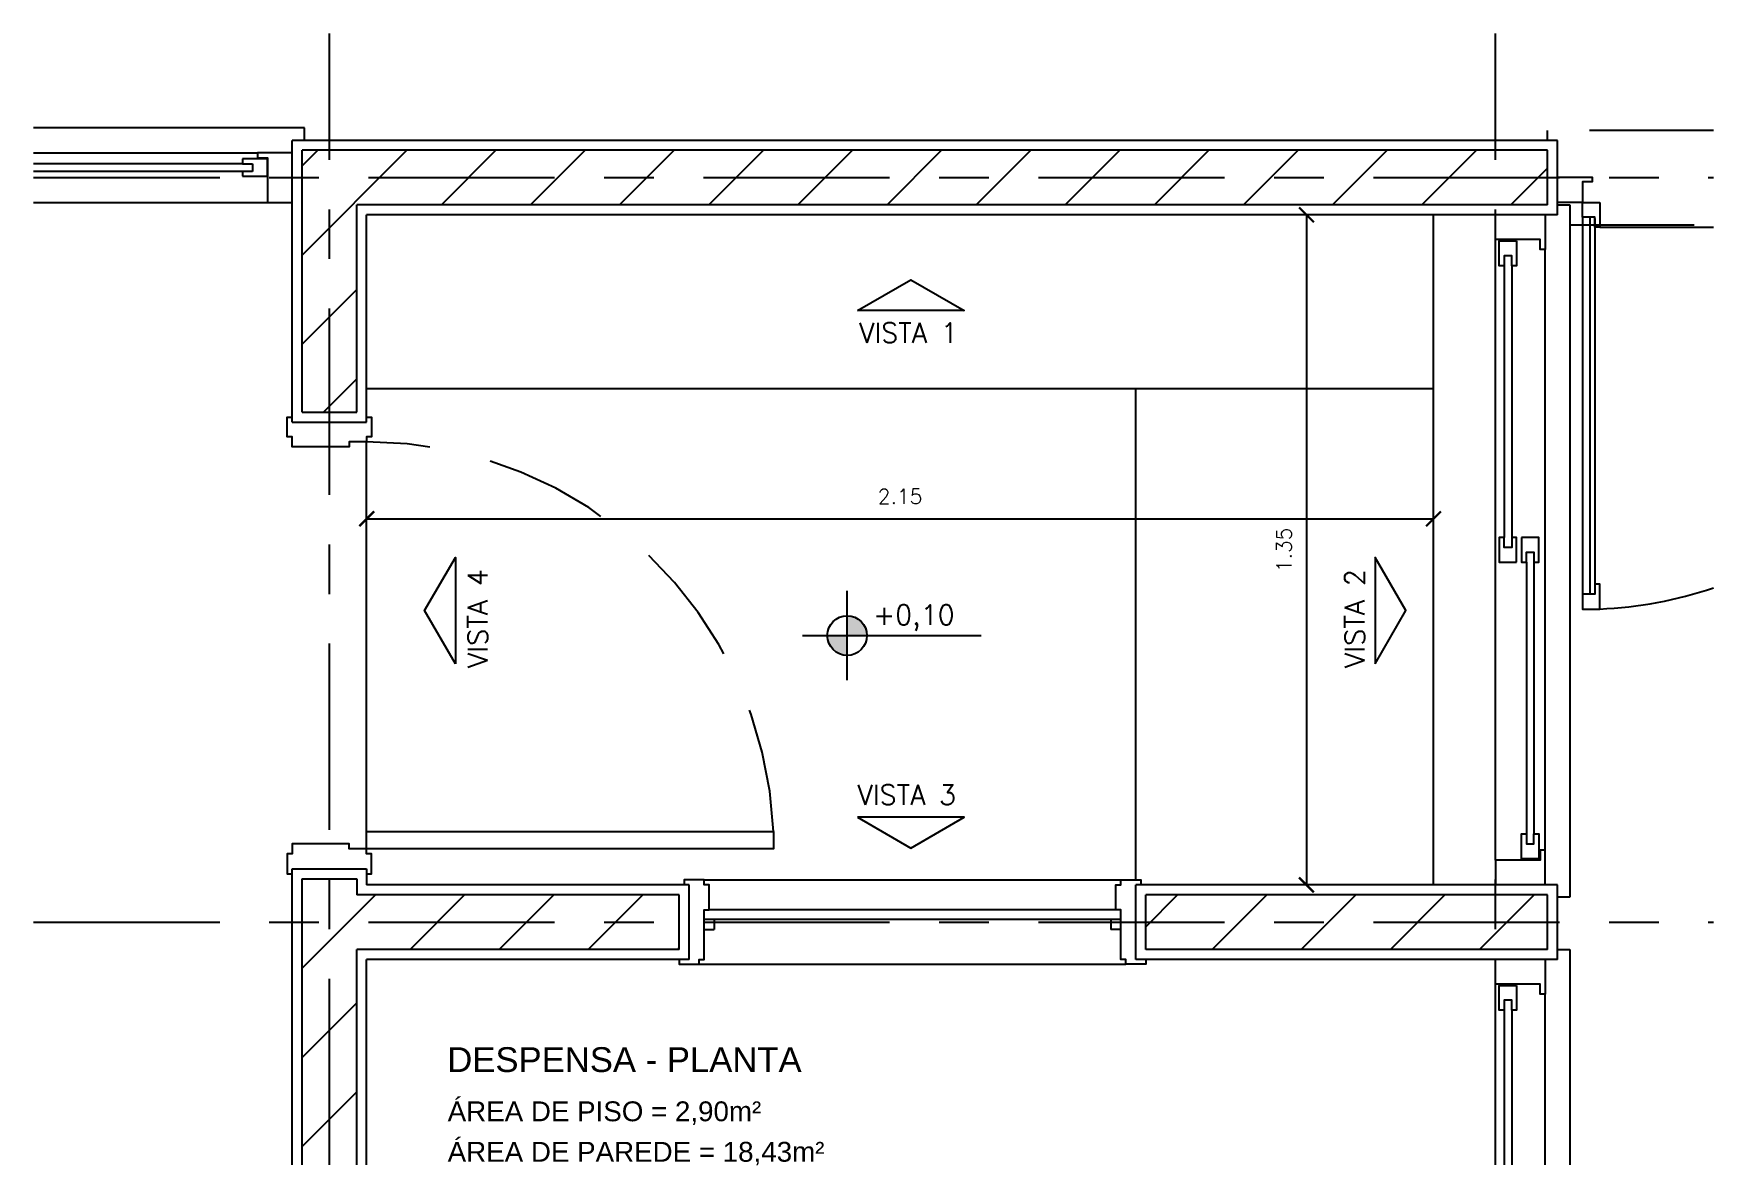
# Model space of a CAD drawing. Header units: millimetres. Extents: x 1 to 250, y 10 to 22.
# Drawn here: x 27.667 to 31.052, y 14.52 to 16.8 of the extents above; entities that cross this region are included whole.
import ezdxf

# ---------------------------------------------------------------- set-up
doc = ezdxf.new("R2010")
doc.units = ezdxf.units.MM
doc.linetypes.add('CENTER', pattern=[0.6, 0.375, -0.075, 0.075, -0.075])
doc.linetypes.add('HIDDEN', pattern=[0.375, 0.25, -0.125])
for name, color, linetype in [('ALV', 5, 'Continuous'), ('CAIX', 2, 'Continuous'), ('COTAS', 1, 'Continuous'), ('EIXOS', 141, 'CENTER'), ('HATCH', 8, 'Continuous'), ('LPROJ', 7, 'HIDDEN'), ('LVISTA02', 1, 'Continuous'), ('NOTAS', 2, 'Continuous'), ('REVEST', 2, 'Continuous')]:
    doc.layers.add(name, color=color, linetype=linetype)
doc.styles.add('60-20', font='romans.shx', dxfattribs={"height": 0.03})
doc.styles.add('60-50', font='romans.shx', dxfattribs={"height": 0.075})
doc.styles.add('80-20', font='romans.shx', dxfattribs={"height": 0.04})
doc.styles.add('ARIAL', font='arial.ttf', dxfattribs={"height": 0.05})
doc.dimstyles.new('20', dxfattribs={"dimtxt": 0.1, "dimasz": 0.075, "dimexe": 0.075, "dimexo": 0.05, "dimgap": 0.075, "dimtad": 1, "dimzin": 4, "dimdsep": 46, "dimtxsty": '60-50', "dimblk1": 'ARCHTICK', "dimblk2": 'ARCHTICK', "dimsah": 1, "dimcen": 2.5, "dimclrt": 3, "dimadec": 0, "dimazin": 0, "dimtfac": 1, "dimtmove": 2, "dimatfit": 3, "dimldrblk": 'ARCHTICK', "dimfxl": 1, "dimarcsym": 0})

msp = doc.modelspace()

# ---------------------------------------------------------------- texts
at = {"layer": 'NOTAS', "color": 3, "style": '80-20'}
for s, p in [('VISTA 1', (29.3303, 16.1774)), ('+0,10', (29.3585, 15.6092)), ('VISTA 3', (29.327, 15.2464))]:
    msp.add_text(s, height=0.04, dxfattribs=at).set_placement(p)
for s, p in [('VISTA 4', (28.5817, 15.5223)), ('VISTA 2', (30.3492, 15.5223))]:
    msp.add_text(s, height=0.04, rotation=90, dxfattribs=at).set_placement(p)
at = {"layer": 'NOTAS', "style": 'ARIAL'}
for s, height, p in [('DESPENSA - PLANTA', 0.05, (28.5005, 14.7081)), ('ÁREA DE PISO = 2,90m²', 0.04, (28.5013, 14.6089)), ('ÁREA DE PAREDE = 18,43m²', 0.04, (28.5013, 14.5274))]:
    msp.add_text(s, height=height, dxfattribs=at).set_placement(p)

# ---------------------------------------------------------------- blocks, each defined once
blk = doc.blocks.new('_ARCHTICK')
at = {"color": 0, "linetype": 'ByBlock', "const_width": 0.15}
blk.add_lwpolyline([(-0.5, -0.5), (0.5, 0.5)], dxfattribs=at)
blk = doc.blocks.new('*D25')
at = {"color": 0, "linetype": 'ByBlock'}
for p, q in [((28.338, 15.8427), (28.338, 15.8527)), ((30.488, 15.8427), (30.488, 15.8527)), ((28.338, 15.8227), (30.488, 15.8227))]:
    blk.add_line(p, q, dxfattribs=at)
at = {"layer": 'DEFPOINTS', "color": 0, "linetype": 'ByBlock'}
for p in [(28.338, 15.8227), (30.488, 15.8227), (30.488, 15.8227)]:
    blk.add_point(p, dxfattribs=at)
at = {"color": 0, "linetype": 'ByBlock', "xscale": 0.03, "yscale": 0.03, "zscale": 0.03, "rotation": 180}
blk.add_blockref('_ARCHTICK', (28.338, 15.8227), dxfattribs=at)
at = {"color": 0, "linetype": 'ByBlock', "xscale": 0.03, "yscale": 0.03, "zscale": 0.03}
blk.add_blockref('_ARCHTICK', (30.488, 15.8227), dxfattribs=at)
at = {"color": 3, "linetype": 'ByBlock', "insert": (29.413, 15.8677), "char_height": 0.03, "attachment_point": 5, "style": '60-20'}
blk.add_mtext('2.15', dxfattribs=at)
blk = doc.blocks.new('*D26')
at = {"color": 0, "linetype": 'ByBlock'}
for p, q in [((30.2119, 16.4351), (30.2019, 16.4351)), ((30.2319, 16.4351), (30.2319, 15.0851)), ((30.2119, 15.0851), (30.2019, 15.0851))]:
    blk.add_line(p, q, dxfattribs=at)
at = {"layer": 'DEFPOINTS', "color": 0, "linetype": 'ByBlock'}
for p in [(30.2319, 16.4351), (30.2319, 15.0851), (30.2319, 15.0851)]:
    blk.add_point(p, dxfattribs=at)
at = {"color": 0, "linetype": 'ByBlock', "xscale": 0.03, "yscale": 0.03, "zscale": 0.03}
for p, rotation in [((30.2319, 16.4351), 90), ((30.2319, 15.0851), 270)]:
    blk.add_blockref('_ARCHTICK', p, dxfattribs=dict(at, rotation=rotation))
at = {"color": 3, "linetype": 'ByBlock', "insert": (30.1869, 15.7601), "char_height": 0.03, "attachment_point": 5, "rotation": 90, "style": '60-20'}
blk.add_mtext('1.35', dxfattribs=at)

# ---------------------------------------------------------------- dimensions: what is measured, and where the dimension line sits
at = {"layer": 'COTAS'}
dim = msp.add_linear_dim(base=(30.2319, 15.0851), p1=(30.2319, 16.4351), p2=(30.2319, 15.0851), angle=90, dimstyle='20', override={"dimtxt": 0.02, "dimasz": 0.03, "dimexe": 0.03, "dimexo": 0.02, "dimgap": 0.03, "dimtxsty": '60-20'}, dxfattribs=at)
dim.commit()
dim.dimension.update_dxf_attribs({"geometry": '*D26', "text_midpoint": (30.1869, 15.7601)})
dim = msp.add_linear_dim(base=(30.488, 15.8227), p1=(28.338, 15.8227), p2=(30.488, 15.8227), dimstyle='20', override={"dimtxt": 0.02, "dimasz": 0.03, "dimexe": 0.03, "dimexo": 0.02, "dimgap": 0.03, "dimtxsty": '60-20'}, dxfattribs=at)
dim.commit()
dim.dimension.update_dxf_attribs({"geometry": '*D25', "text_midpoint": (29.413, 15.8677)})

# ---------------------------------------------------------------- hatches: boundary and pattern name
at = {"layer": 'HATCH'}
h = msp.add_hatch(dxfattribs=at)
h.set_pattern_fill('ANSI31', color=256, scale=0.04, style=0)
h.paths.add_polyline_path([(30.718, 16.5651), (28.208, 16.5651), (28.208, 16.0376), (28.318, 16.0376), (28.318, 16.4551), (30.718, 16.4551)])
h.paths.add_polyline_path([(28.968, 15.0651), (28.318, 15.0651), (28.318, 15.0976), (28.208, 15.0976), (28.208, 14.5211), (28.318, 14.5211), (28.318, 14.9551), (28.968, 14.9551)])
h.paths.add_polyline_path([(30.718, 15.0651), (29.908, 15.0651), (29.908, 14.9551), (30.718, 14.9551)])
at = {"layer": 'NOTAS'}
h = msp.add_hatch(color=1, dxfattribs=at)
h.paths.add_polyline_path([(29.3063, 15.5474), (29.3063, 15.5874), (29.2663, 15.5874, 0.414214)])
h.paths.add_polyline_path([(29.3063, 15.6274), (29.3063, 15.5874), (29.3463, 15.5874, 0.414214)])

# ---------------------------------------------------------------- linework, layer by layer
at = {"layer": 'ALV'}
for p, q in [((28.208, 16.0376), (28.208, 16.5651)), ((30.718, 16.5651), (28.208, 16.5651)), ((30.718, 16.4551), (30.718, 16.5651)), ((28.318, 16.0376), (28.318, 16.4551)), ((30.718, 16.4551), (28.318, 16.4551)), ((28.208, 16.0376), (28.318, 16.0376)), ((28.208, 15.0976), (28.318, 15.0976)), ((28.208, 14.5211), (28.208, 15.0976)), ((28.318, 15.0976), (28.318, 15.0651)), ((28.968, 15.0651), (28.318, 15.0651)), ((28.968, 14.9551), (28.968, 15.0651)), ((29.908, 14.9551), (29.908, 15.0651)), ((30.718, 15.0651), (29.908, 15.0651)), ((30.718, 14.9551), (30.718, 15.0651)), ((28.318, 14.5211), (28.318, 14.9551)), ((28.968, 14.9551), (28.318, 14.9551)), ((30.718, 14.9551), (29.908, 14.9551))]:
    msp.add_line(p, q, dxfattribs=at)
at = {"layer": 'CAIX', "color": 1}
for p, q in [((27.6668, 16.5601), (28.118, 16.5601)), ((27.6668, 16.4601), (28.138, 16.4601)), ((30.613, 15.1351), (30.613, 16.3851)), ((30.713, 15.1551), (30.713, 16.3651)), ((30.613, 14.5211), (30.613, 14.8851)), ((30.713, 14.5211), (30.713, 14.8651))]:
    msp.add_line(p, q, dxfattribs=at)
at = {"layer": 'CAIX'}
for p, q in [((28.088, 16.5376), (27.6668, 16.5376)), ((28.088, 16.5226), (27.6668, 16.5226)), ((28.138, 16.5476), (28.088, 16.5476)), ((28.088, 16.5476), (28.088, 16.5376)), ((28.088, 16.5376), (28.108, 16.5376)), ((28.108, 16.5226), (28.088, 16.5226)), ((28.088, 16.5226), (28.088, 16.5126)), ((28.108, 16.5376), (28.108, 16.5226)), ((28.138, 16.5126), (28.138, 16.5476)), ((28.088, 16.5126), (28.138, 16.5126)), ((30.803, 16.4301), (30.803, 15.6709)), ((30.813, 16.4276), (30.813, 15.6909)), ((30.6305, 16.3326), (30.6305, 15.7851)), ((30.6455, 16.3326), (30.6455, 15.7851)), ((30.6755, 15.7351), (30.6755, 15.1879)), ((30.6905, 15.7351), (30.6905, 15.1879)), ((29.848, 15.0351), (29.028, 15.0351)), ((29.858, 15.0151), (29.018, 15.0151)), ((29.038, 15.0151), (29.038, 14.9951)), ((29.838, 15.0151), (29.838, 14.9951)), ((29.018, 14.9951), (29.038, 14.9951)), ((29.858, 14.9951), (29.838, 14.9951)), ((29.018, 14.9351), (29.018, 14.9351)), ((30.6305, 14.8326), (30.6305, 14.5211)), ((30.6455, 14.8326), (30.6455, 14.5211))]:
    msp.add_line(p, q, dxfattribs=at)
for points in [[(28.188, 16.5601), (28.118, 16.5601), (28.118, 16.5501), (28.138, 16.5501), (28.138, 16.4601), (28.188, 16.4601)], [(30.738, 16.5112), (30.808, 16.5112), (30.808, 16.5012), (30.788, 16.5012), (30.788, 16.4601), (30.738, 16.4601)], [(30.713, 16.4351), (30.713, 16.3651), (30.703, 16.3651), (30.703, 16.3851), (30.613, 16.3851), (30.613, 16.4351)], [(28.338, 16.0276), (28.348, 16.0276), (28.348, 15.9876), (28.338, 15.9876), (28.338, 15.9776), (28.303, 15.9776), (28.303, 15.9676), (28.188, 15.9676), (28.188, 15.9876), (28.178, 15.9876), (28.178, 16.0276), (28.188, 16.0276)], [(28.338, 15.1076), (28.348, 15.1076), (28.348, 15.1476), (28.338, 15.1476), (28.338, 15.1576), (28.303, 15.1576), (28.303, 15.1676), (28.188, 15.1676), (28.188, 15.1476), (28.178, 15.1476), (28.178, 15.1076), (28.188, 15.1076)], [(28.338, 15.1576), (28.338, 15.1926), (29.158, 15.1926), (29.158, 15.1576), (28.338, 15.1576)], [(30.713, 15.0851), (30.713, 15.1551), (30.703, 15.1551), (30.703, 15.1351), (30.613, 15.1351), (30.613, 15.0851)], [(28.968, 14.9351), (28.968, 14.9251), (29.008, 14.9251), (29.008, 14.9351), (29.018, 14.9351), (29.018, 15.0351), (29.028, 15.0351), (29.028, 15.0851), (29.018, 15.0851), (29.018, 15.0951), (28.978, 15.0951), (28.978, 15.0851)], [(29.908, 14.9351), (29.908, 14.9251), (29.868, 14.9251), (29.868, 14.9351), (29.858, 14.9351), (29.858, 15.0351), (29.848, 15.0351), (29.848, 15.0851), (29.858, 15.0851), (29.858, 15.0951), (29.898, 15.0951), (29.898, 15.0851)], [(30.713, 14.9351), (30.713, 14.8651), (30.703, 14.8651), (30.703, 14.8851), (30.613, 14.8851), (30.613, 14.9351)]]:
    msp.add_lwpolyline(points, dxfattribs=at)
for points in [[(30.823, 16.4601), (30.823, 16.4101), (30.813, 16.4101), (30.813, 16.4301), (30.798, 16.4301), (30.798, 16.4301), (30.788, 16.4301), (30.788, 16.4601)], [(30.6555, 16.3826), (30.6555, 16.3326), (30.6455, 16.3326), (30.6455, 16.3526), (30.6305, 16.3526), (30.6305, 16.3326), (30.6205, 16.3326), (30.6205, 16.3826)], [(30.6555, 15.7351), (30.6555, 15.7851), (30.6455, 15.7851), (30.6455, 15.7651), (30.6305, 15.7651), (30.6305, 15.7851), (30.6205, 15.7851), (30.6205, 15.7351)], [(30.6655, 15.7851), (30.6655, 15.7351), (30.6755, 15.7351), (30.6755, 15.7551), (30.6905, 15.7551), (30.6905, 15.7351), (30.7005, 15.7351), (30.7005, 15.7851)], [(30.823, 15.6409), (30.823, 15.6909), (30.813, 15.6909), (30.813, 15.6709), (30.798, 15.6709), (30.798, 15.6709), (30.788, 15.6709), (30.788, 15.6409)], [(30.6655, 15.1379), (30.6655, 15.1879), (30.6755, 15.1879), (30.6755, 15.1679), (30.6905, 15.1679), (30.6905, 15.1879), (30.7005, 15.1879), (30.7005, 15.1379)], [(30.6555, 14.8826), (30.6555, 14.8326), (30.6455, 14.8326), (30.6455, 14.8526), (30.6305, 14.8526), (30.6305, 14.8326), (30.6205, 14.8326), (30.6205, 14.8826)]]:
    msp.add_lwpolyline(points, close=True, dxfattribs=at)
at = {"layer": 'CAIX', "color": 8, "linetype": 'HIDDEN'}
for centre, radius, start, end in [((28.3381, 15.157), 0.8207, 2.4913, 90.0072), ((30.788, 16.4601), 0.82, 272.4463, 288.7839)]:
    msp.add_arc(centre, radius, start, end, dxfattribs=at)
at = {"layer": 'EIXOS'}
for p, q in [((28.263, 14.5211), (28.263, 16.8001)), ((30.613, 14.5211), (30.613, 16.8001)), ((27.6668, 16.5101), (31.0521, 16.5101)), ((27.6668, 15.0101), (31.0521, 15.0101))]:
    msp.add_line(p, q, dxfattribs=at)
at = {"layer": 'LPROJ'}
for p, q in [((31.0521, 16.6051), (30.718, 16.6051)), ((30.718, 16.5851), (30.718, 16.6051)), ((30.763, 16.4151), (31.0521, 16.4151))]:
    msp.add_line(p, q, dxfattribs=at)
at = {"layer": 'LVISTA02'}
for p, q in [((28.213, 16.6101), (27.6668, 16.6101)), ((28.213, 16.5851), (28.213, 16.6101)), ((30.738, 16.4551), (30.763, 16.4551)), ((30.763, 16.4551), (30.763, 15.0601)), ((30.488, 15.0851), (30.488, 16.4351)), ((30.788, 16.4301), (30.788, 15.6709)), ((30.823, 16.4101), (31.0521, 16.4101)), ((28.338, 16.0851), (30.488, 16.0851)), ((29.888, 15.0951), (29.888, 16.0851)), ((28.338, 15.1926), (28.338, 15.9776)), ((29.018, 15.0951), (29.858, 15.0951)), ((30.763, 15.0601), (30.738, 15.0601)), ((30.738, 14.9551), (30.763, 14.9551)), ((30.763, 14.9551), (30.763, 14.5211)), ((29.008, 14.9251), (29.868, 14.9251))]:
    msp.add_line(p, q, dxfattribs=at)
at = {"layer": 'NOTAS', "color": 1}
for p, q in [((29.3063, 15.4974), (29.3063, 15.6774)), ((29.2163, 15.5874), (29.5761, 15.5874))]:
    msp.add_line(p, q, dxfattribs=at)
at = {"layer": 'NOTAS'}
for points in [[(29.3273, 16.2423), (29.4346, 16.3043), (29.542, 16.2423)], [(28.5168, 15.5303), (28.4548, 15.6376), (28.5168, 15.745)], [(30.3703, 15.5303), (30.4322, 15.6376), (30.3703, 15.745)], [(29.3273, 15.2212), (29.4346, 15.1593), (29.542, 15.2212)]]:
    msp.add_lwpolyline(points, close=True, dxfattribs=at)
at = {"layer": 'NOTAS', "color": 2, "ltscale": 0.5}
msp.add_circle((29.3063, 15.5874), 0.04, dxfattribs=at)
at = {"layer": 'REVEST'}
for p, q in [((30.738, 16.5851), (28.188, 16.5851)), ((28.188, 16.0176), (28.188, 16.5851)), ((30.738, 16.4351), (30.738, 16.5851)), ((30.738, 16.4351), (28.338, 16.4351)), ((28.338, 16.0176), (28.338, 16.4351)), ((28.188, 16.0176), (28.338, 16.0176)), ((28.188, 14.5211), (28.188, 15.1176)), ((28.188, 15.1176), (28.338, 15.1176)), ((28.338, 15.1176), (28.338, 15.0851)), ((28.988, 15.0851), (28.338, 15.0851)), ((28.988, 14.9351), (28.988, 15.0851)), ((30.738, 15.0851), (29.888, 15.0851)), ((29.888, 14.9351), (29.888, 15.0851)), ((30.738, 14.9351), (30.738, 15.0851)), ((28.988, 14.9351), (28.338, 14.9351)), ((28.338, 14.5211), (28.338, 14.9351)), ((30.738, 14.9351), (29.888, 14.9351))]:
    msp.add_line(p, q, dxfattribs=at)

msp.set_redraw_order([(e.dxf.handle, doc.entitydb.next_handle()) for e in msp.query("TEXT MTEXT ATTDEF DIMENSION ARC_DIMENSION")])  # texts and dimensions are drawn at this point

doc.saveas('drawing.dxf')
